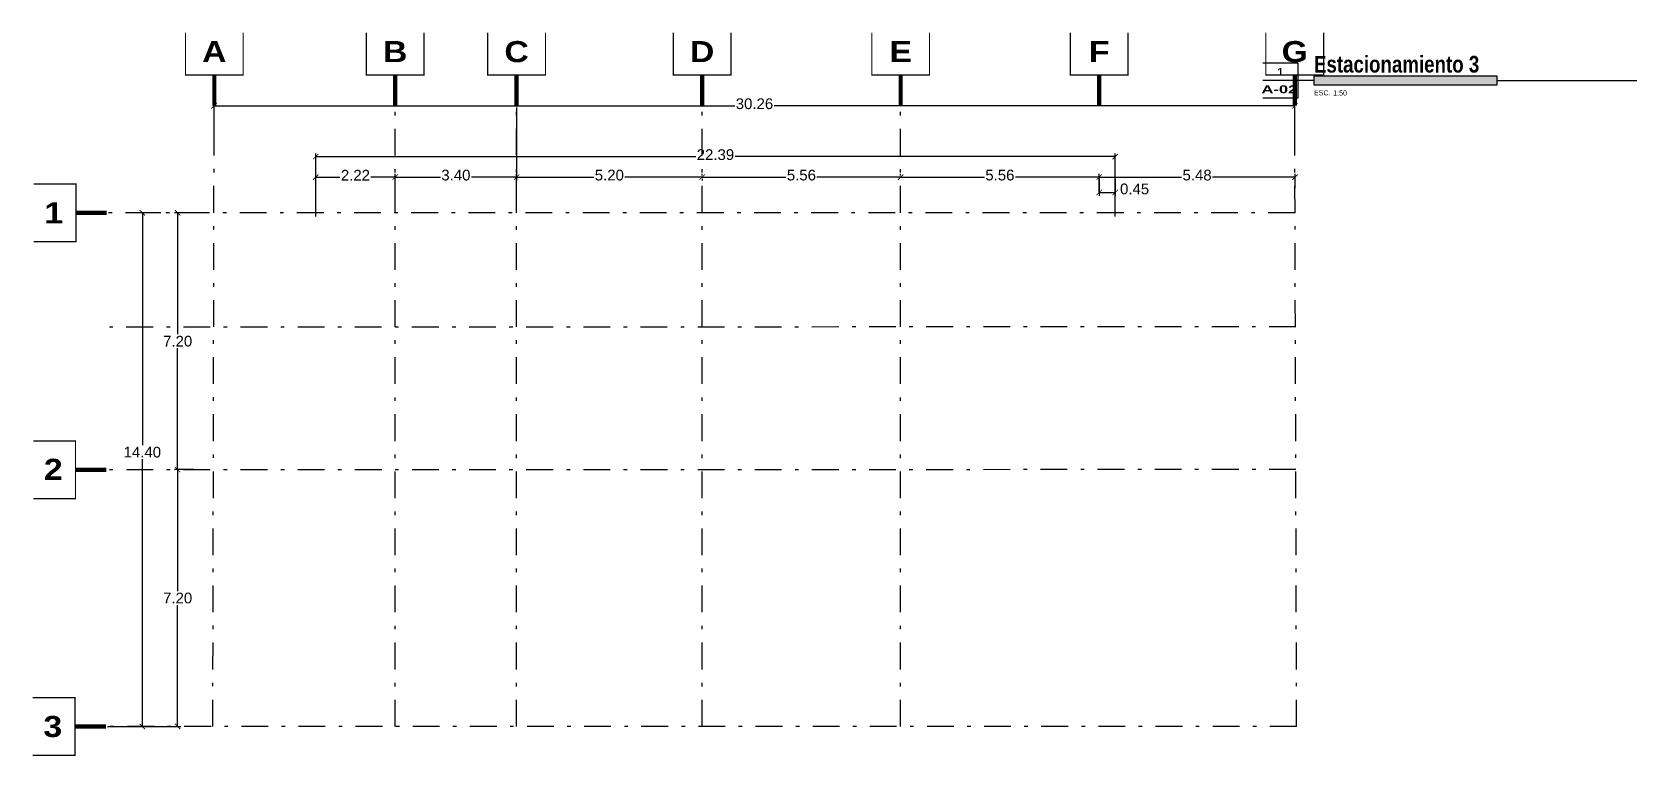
# Model space of a CAD drawing. Header units: millimetres. Extents: x -101 to 3415, y -52 to 1366.
# Drawn here: x 52.76 to 97.7, y -15.12 to 5.17 of the extents above; entities that cross this region are included whole.
import ezdxf
from ezdxf.enums import TextEntityAlignment as Align

# ---------------------------------------------------------------- set-up
doc = ezdxf.new("R2010")
doc.units = ezdxf.units.MM
doc.linetypes.add('XR EJES SUPERIORES$0$DASHDOT2', pattern=[0.5, 0.25, -0.125, 0, -0.125])
for name, color, linetype in [('00_ARQ', 8, 'Continuous'), ('XR EJES SUPERIORES$0$A-COTAS', 8, 'Continuous'), ('XR EJES SUPERIORES$0$A-EJES', 8, 'XR EJES SUPERIORES$0$DASHDOT2'), ('XR PB$0$A-COTA INTERNA', 7, 'Continuous')]:
    doc.layers.add(name, color=color, linetype=linetype)
doc.styles.add('prot4', font='swisseb.ttf', dxfattribs={"width": 0.56})
doc.styles.add('TÍTULO', font='arial.ttf', dxfattribs={"height": 0.19})
doc.styles.add('XR EJES SUPERIORES$0$protot1', font='')
doc.styles.add('XR EJES SUPERIORES$0$Standard', font='arial.ttf')
doc.styles.add('XR PB$0$Standard', font='arial.ttf')
doc.styles.get('XR EJES SUPERIORES$0$protot1').set_extended_font_data('Arial Black')
doc.dimstyles.new('XR EJES SUPERIORES$0$PAÑOS50', dxfattribs={"dimscale": 0.5, "dimtxt": 0.6, "dimasz": 0.3, "dimexe": 0.18, "dimexo": 0.1, "dimgap": 0.09, "dimtad": 0, "dimtih": 1, "dimtoh": 1, "dimzin": 0, "dimdsep": 46, "dimtxsty": 'XR EJES SUPERIORES$0$Standard', "dimblk": 'XR EJES SUPERIORES$0$_ArchTick', "dimcen": 0.09, "dimclrd": 256, "dimclre": 256, "dimclrt": 2, "dimadec": 0, "dimazin": 0, "dimtfac": 1, "dimtix": 1, "dimtmove": 2, "dimatfit": 3, "dimldrblk": 'XR EJES SUPERIORES$0$_ArchTick', "dimfxl": 0.18, "dimtvp": 0.18, "dimtolj": 1, "dimtzin": 0, "dimarcsym": 0})
doc.dimstyles.new('XR PB$0$PAÑOS50', dxfattribs={"dimscale": 0.5, "dimtxt": 0.6, "dimasz": 0.3, "dimexe": 0.18, "dimexo": 0.1, "dimgap": 0.09, "dimtad": 0, "dimtih": 1, "dimtoh": 1, "dimzin": 0, "dimdsep": 46, "dimtxsty": 'XR PB$0$Standard', "dimblk": 'XR PB$0$_ArchTick', "dimcen": 0.09, "dimclrd": 8, "dimclre": 8, "dimclrt": 2, "dimadec": 0, "dimazin": 0, "dimtfac": 1, "dimtix": 1, "dimtmove": 2, "dimatfit": 3, "dimldrblk": 'XR PB$0$_ArchTick', "dimfxl": 0.18, "dimtvp": 0.18, "dimtolj": 1, "dimtzin": 0, "dimarcsym": 0})

msp = doc.modelspace()

# ---------------------------------------------------------------- blocks, each defined once
blk = doc.blocks.new('XR PB$0$_ArchTick')
at = {"color": 0, "linetype": 'ByBlock', "const_width": 0.15}
blk.add_lwpolyline([(-0.5, -0.5), (0.5, 0.5)], dxfattribs=at)
blk = doc.blocks.new('*D134')
at = {"layer": 'Defpoints', "color": 0, "transparency": 16777216}
for p in [(83.089, 1.675), (60.702, -0.049), (83.089, -0.049)]:
    blk.add_point(p, dxfattribs=at)
at = {"layer": 'XR PB$0$A-COTA INTERNA', "color": 8, "lineweight": -2, "transparency": 16777216}
for p, q in [((60.702, 0.001), (60.702, 1.765)), ((60.702, 1.675), (71.342, 1.675)), ((83.089, 1.675), (72.45, 1.675)), ((83.089, 0.001), (83.089, 1.765))]:
    blk.add_line(p, q, dxfattribs=at)
at = {"layer": 'XR PB$0$A-COTA INTERNA', "color": 8, "lineweight": -2, "transparency": 16777216, "xscale": 0.15, "yscale": 0.15, "zscale": 0.15, "rotation": 180}
blk.add_blockref('XR PB$0$_ArchTick', (60.702, 1.675), dxfattribs=at)
at = {"layer": 'XR PB$0$A-COTA INTERNA', "color": 8, "lineweight": -2, "transparency": 16777216, "xscale": 0.15, "yscale": 0.15, "zscale": 0.15}
blk.add_blockref('XR PB$0$_ArchTick', (83.089, 1.675), dxfattribs=at)
at = {"layer": 'XR PB$0$A-COTA INTERNA', "color": 2, "transparency": 16777216, "insert": (71.896, 1.73), "char_height": 0.3, "attachment_point": 5, "style": 'XR PB$0$Standard'}
blk.add_mtext('\\A1;22.39', dxfattribs=at)
blk = doc.blocks.new('XR EJES SUPERIORES$0$EJE_HOR')
at = {"color": 1, "linetype": 'Continuous', "const_width": 0.025}
blk.add_lwpolyline([(-0.616, 0.909), (-0.616, 0.005), (0.616, 0.005), (0.616, 0.909)], dxfattribs=at)
at = {"color": 2, "linetype": 'Continuous', "const_width": 0.09}
blk.add_lwpolyline([(0, 0), (0, -0.652)], dxfattribs=at)
at = {"color": 4, "style": 'XR EJES SUPERIORES$0$protot1', "oblique": 360}
blk.add_attdef('EJE', text='', height=0.45, dxfattribs=at).set_placement((0, 0.279), align=Align.CENTER)
blk = doc.blocks.new('XR EJES SUPERIORES$0$_ArchTick')
at = {"color": 0, "linetype": 'ByBlock', "const_width": 0.15}
blk.add_lwpolyline([(-0.5, -0.5), (0.5, 0.5)], dxfattribs=at)
blk = doc.blocks.new('*D126')
at = {"layer": 'Defpoints', "color": 0, "linetype": 'Continuous', "transparency": 16777216}
for p in [(57.388, 0.101), (56.836, -7.098), (57.341, -7.098)]:
    blk.add_point(p, dxfattribs=at)
at = {"layer": 'XR EJES SUPERIORES$0$A-COTAS', "linetype": 'Continuous', "lineweight": -2, "transparency": 16777216}
for p, q in [((57.338, 0.101), (56.746, 0.101)), ((56.836, 0.101), (56.836, -3.301)), ((56.836, -7.098), (56.836, -3.697)), ((57.291, -7.098), (56.746, -7.098))]:
    blk.add_line(p, q, dxfattribs=at)
at = {"layer": 'XR EJES SUPERIORES$0$A-COTAS', "linetype": 'Continuous', "lineweight": -2, "transparency": 16777216, "xscale": 0.15, "yscale": 0.15, "zscale": 0.15}
for p, rotation in [((56.836, 0.101), 90), ((56.836, -7.098), 270)]:
    blk.add_blockref('XR EJES SUPERIORES$0$_ArchTick', p, dxfattribs=dict(at, rotation=rotation))
at = {"layer": 'XR EJES SUPERIORES$0$A-COTAS', "color": 2, "linetype": 'Continuous', "transparency": 16777216, "insert": (56.836, -3.499), "char_height": 0.3, "attachment_point": 5, "style": 'XR EJES SUPERIORES$0$Standard'}
blk.add_mtext('\\A1;7.20', dxfattribs=at)
blk = doc.blocks.new('*D127')
at = {"layer": 'Defpoints', "color": 0, "linetype": 'Continuous', "transparency": 16777216}
for p in [(71.523, 1.101), (71.523, 1.101), (77.082, 1.101)]:
    blk.add_point(p, dxfattribs=at)
at = {"layer": 'XR EJES SUPERIORES$0$A-COTAS', "linetype": 'Continuous', "lineweight": -2, "transparency": 16777216}
for p, q in [((71.523, 1.151), (71.523, 1.191)), ((71.523, 1.101), (73.868, 1.101)), ((77.082, 1.101), (74.737, 1.101)), ((77.082, 1.151), (77.082, 1.191))]:
    blk.add_line(p, q, dxfattribs=at)
at = {"layer": 'XR EJES SUPERIORES$0$A-COTAS', "linetype": 'Continuous', "lineweight": -2, "transparency": 16777216, "xscale": 0.15, "yscale": 0.15, "zscale": 0.15, "rotation": 180}
blk.add_blockref('XR EJES SUPERIORES$0$_ArchTick', (71.523, 1.101), dxfattribs=at)
at = {"layer": 'XR EJES SUPERIORES$0$A-COTAS', "linetype": 'Continuous', "lineweight": -2, "transparency": 16777216, "xscale": 0.15, "yscale": 0.15, "zscale": 0.15}
blk.add_blockref('XR EJES SUPERIORES$0$_ArchTick', (77.082, 1.101), dxfattribs=at)
at = {"layer": 'XR EJES SUPERIORES$0$A-COTAS', "color": 2, "linetype": 'Continuous', "transparency": 16777216, "insert": (74.303, 1.156), "char_height": 0.3, "attachment_point": 5, "style": 'XR EJES SUPERIORES$0$Standard'}
blk.add_mtext('\\A1;5.56', dxfattribs=at)
blk = doc.blocks.new('*D128')
at = {"layer": 'Defpoints', "color": 0, "linetype": 'Continuous', "transparency": 16777216}
for p in [(88.121, 3.101), (57.857, 2.015), (88.121, 2.082)]:
    blk.add_point(p, dxfattribs=at)
at = {"layer": 'XR EJES SUPERIORES$0$A-COTAS', "linetype": 'Continuous', "lineweight": -2, "transparency": 16777216}
for p, q in [((57.857, 2.065), (57.857, 3.191)), ((88.121, 2.132), (88.121, 3.191)), ((57.857, 3.101), (72.438, 3.101)), ((88.121, 3.101), (73.54, 3.101))]:
    blk.add_line(p, q, dxfattribs=at)
at = {"layer": 'XR EJES SUPERIORES$0$A-COTAS', "linetype": 'Continuous', "lineweight": -2, "transparency": 16777216, "xscale": 0.15, "yscale": 0.15, "zscale": 0.15, "rotation": 180}
blk.add_blockref('XR EJES SUPERIORES$0$_ArchTick', (57.857, 3.101), dxfattribs=at)
at = {"layer": 'XR EJES SUPERIORES$0$A-COTAS', "linetype": 'Continuous', "lineweight": -2, "transparency": 16777216, "xscale": 0.15, "yscale": 0.15, "zscale": 0.15}
blk.add_blockref('XR EJES SUPERIORES$0$_ArchTick', (88.121, 3.101), dxfattribs=at)
at = {"layer": 'XR EJES SUPERIORES$0$A-COTAS', "color": 2, "linetype": 'Continuous', "transparency": 16777216, "insert": (72.989, 3.156), "char_height": 0.3, "attachment_point": 5, "style": 'XR EJES SUPERIORES$0$Standard'}
blk.add_mtext('\\A1;30.26', dxfattribs=at)
blk = doc.blocks.new('*D129')
at = {"layer": 'Defpoints', "color": 0, "linetype": 'Continuous', "transparency": 16777216}
for p in [(56.411, 0.1), (55.847, -14.297), (56.235, -14.297)]:
    blk.add_point(p, dxfattribs=at)
at = {"layer": 'XR EJES SUPERIORES$0$A-COTAS', "linetype": 'Continuous', "lineweight": -2, "transparency": 16777216}
for p, q in [((56.361, 0.1), (55.757, 0.1)), ((55.847, 0.1), (55.847, -6.411)), ((55.847, -14.297), (55.847, -6.807)), ((56.185, -14.297), (55.757, -14.297))]:
    blk.add_line(p, q, dxfattribs=at)
at = {"layer": 'XR EJES SUPERIORES$0$A-COTAS', "linetype": 'Continuous', "lineweight": -2, "transparency": 16777216, "xscale": 0.15, "yscale": 0.15, "zscale": 0.15}
for p, rotation in [((55.847, 0.1), 90), ((55.847, -14.297), 270)]:
    blk.add_blockref('XR EJES SUPERIORES$0$_ArchTick', p, dxfattribs=dict(at, rotation=rotation))
at = {"layer": 'XR EJES SUPERIORES$0$A-COTAS', "color": 2, "linetype": 'Continuous', "transparency": 16777216, "insert": (55.847, -6.609), "char_height": 0.3, "attachment_point": 5, "style": 'XR EJES SUPERIORES$0$Standard'}
blk.add_mtext('\\A1;14.40', dxfattribs=at)
blk = doc.blocks.new('*D135')
at = {"layer": 'Defpoints', "color": 0, "transparency": 16777216}
for p in [(66.327, 3.101), (66.327, 1.101), (71.523, 1.101)]:
    blk.add_point(p, dxfattribs=at)
at = {"layer": 'XR EJES SUPERIORES$0$A-COTAS', "lineweight": -2, "transparency": 16777216}
for p, q in [((66.327, 3.051), (66.327, 1.011)), ((66.327, 1.101), (68.491, 1.101)), ((71.523, 1.101), (69.359, 1.101)), ((71.523, 1.051), (71.523, 1.011))]:
    blk.add_line(p, q, dxfattribs=at)
at = {"layer": 'XR EJES SUPERIORES$0$A-COTAS', "lineweight": -2, "transparency": 16777216, "xscale": 0.15, "yscale": 0.15, "zscale": 0.15, "rotation": 180}
blk.add_blockref('XR EJES SUPERIORES$0$_ArchTick', (66.327, 1.101), dxfattribs=at)
at = {"layer": 'XR EJES SUPERIORES$0$A-COTAS', "lineweight": -2, "transparency": 16777216, "xscale": 0.15, "yscale": 0.15, "zscale": 0.15}
blk.add_blockref('XR EJES SUPERIORES$0$_ArchTick', (71.523, 1.101), dxfattribs=at)
at = {"layer": 'XR EJES SUPERIORES$0$A-COTAS', "color": 2, "transparency": 16777216, "insert": (68.925, 1.156), "char_height": 0.3, "attachment_point": 5, "style": 'XR EJES SUPERIORES$0$Standard'}
blk.add_mtext('\\A1;5.20', dxfattribs=at)
blk = doc.blocks.new('*D136')
at = {"layer": 'Defpoints', "color": 0, "transparency": 16777216}
for p in [(57.341, -7.098), (54.822, -14.297), (56.836, -14.297)]:
    blk.add_point(p, dxfattribs=at)
at = {"layer": 'XR EJES SUPERIORES$0$A-COTAS', "lineweight": -2, "transparency": 16777216}
for p, q in [((57.291, -7.098), (56.746, -7.098)), ((56.836, -7.098), (56.836, -10.5)), ((56.836, -14.297), (56.836, -10.896)), ((54.872, -14.297), (56.926, -14.297))]:
    blk.add_line(p, q, dxfattribs=at)
at = {"layer": 'XR EJES SUPERIORES$0$A-COTAS', "lineweight": -2, "transparency": 16777216, "xscale": 0.15, "yscale": 0.15, "zscale": 0.15}
for p, rotation in [((56.836, -7.098), 90), ((56.836, -14.297), 270)]:
    blk.add_blockref('XR EJES SUPERIORES$0$_ArchTick', p, dxfattribs=dict(at, rotation=rotation))
at = {"layer": 'XR EJES SUPERIORES$0$A-COTAS', "color": 2, "transparency": 16777216, "insert": (56.836, -10.698), "char_height": 0.3, "attachment_point": 5, "style": 'XR EJES SUPERIORES$0$Standard'}
blk.add_mtext('\\A1;7.20', dxfattribs=at)
blk = doc.blocks.new('*D130')
at = {"layer": 'Defpoints', "color": 0, "transparency": 16777216}
for p in [(62.927, 1.101), (62.927, 1.101), (66.327, 0.629)]:
    blk.add_point(p, dxfattribs=at)
at = {"layer": 'XR EJES SUPERIORES$0$A-COTAS', "lineweight": -2, "transparency": 16777216}
for p, q in [((62.927, 1.151), (62.927, 1.191)), ((62.927, 1.101), (64.193, 1.101)), ((66.327, 1.101), (65.061, 1.101)), ((66.327, 0.679), (66.327, 1.191))]:
    blk.add_line(p, q, dxfattribs=at)
at = {"layer": 'XR EJES SUPERIORES$0$A-COTAS', "lineweight": -2, "transparency": 16777216, "xscale": 0.15, "yscale": 0.15, "zscale": 0.15, "rotation": 180}
blk.add_blockref('XR EJES SUPERIORES$0$_ArchTick', (62.927, 1.101), dxfattribs=at)
at = {"layer": 'XR EJES SUPERIORES$0$A-COTAS', "lineweight": -2, "transparency": 16777216, "xscale": 0.15, "yscale": 0.15, "zscale": 0.15}
blk.add_blockref('XR EJES SUPERIORES$0$_ArchTick', (66.327, 1.101), dxfattribs=at)
at = {"layer": 'XR EJES SUPERIORES$0$A-COTAS', "color": 2, "transparency": 16777216, "insert": (64.627, 1.156), "char_height": 0.3, "attachment_point": 5, "style": 'XR EJES SUPERIORES$0$Standard'}
blk.add_mtext('\\A1;3.40', dxfattribs=at)
blk = doc.blocks.new('*D131')
at = {"layer": 'Defpoints', "color": 0, "transparency": 16777216}
for p in [(77.082, 1.101), (77.082, 1.101), (82.641, 0.629)]:
    blk.add_point(p, dxfattribs=at)
at = {"layer": 'XR EJES SUPERIORES$0$A-COTAS', "lineweight": -2, "transparency": 16777216}
for p, q in [((77.082, 1.151), (77.082, 1.191)), ((77.082, 1.101), (79.427, 1.101)), ((82.641, 1.101), (80.296, 1.101)), ((82.641, 0.679), (82.641, 1.191))]:
    blk.add_line(p, q, dxfattribs=at)
at = {"layer": 'XR EJES SUPERIORES$0$A-COTAS', "lineweight": -2, "transparency": 16777216, "xscale": 0.15, "yscale": 0.15, "zscale": 0.15, "rotation": 180}
blk.add_blockref('XR EJES SUPERIORES$0$_ArchTick', (77.082, 1.101), dxfattribs=at)
at = {"layer": 'XR EJES SUPERIORES$0$A-COTAS', "lineweight": -2, "transparency": 16777216, "xscale": 0.15, "yscale": 0.15, "zscale": 0.15}
blk.add_blockref('XR EJES SUPERIORES$0$_ArchTick', (82.641, 1.101), dxfattribs=at)
at = {"layer": 'XR EJES SUPERIORES$0$A-COTAS', "color": 2, "transparency": 16777216, "insert": (79.861, 1.156), "char_height": 0.3, "attachment_point": 5, "style": 'XR EJES SUPERIORES$0$Standard'}
blk.add_mtext('\\A1;5.56', dxfattribs=at)
blk = doc.blocks.new('*D132')
at = {"layer": 'Defpoints', "color": 0, "transparency": 16777216}
for p in [(88.126, 1.101), (82.641, 0.679), (88.126, 0.74)]:
    blk.add_point(p, dxfattribs=at)
at = {"layer": 'XR EJES SUPERIORES$0$A-COTAS', "lineweight": -2, "transparency": 16777216}
for p, q in [((82.641, 0.729), (82.641, 1.191)), ((82.641, 1.101), (84.948, 1.101)), ((88.126, 1.101), (85.818, 1.101)), ((88.126, 0.79), (88.126, 1.191))]:
    blk.add_line(p, q, dxfattribs=at)
at = {"layer": 'XR EJES SUPERIORES$0$A-COTAS', "lineweight": -2, "transparency": 16777216, "xscale": 0.15, "yscale": 0.15, "zscale": 0.15, "rotation": 180}
blk.add_blockref('XR EJES SUPERIORES$0$_ArchTick', (82.641, 1.101), dxfattribs=at)
at = {"layer": 'XR EJES SUPERIORES$0$A-COTAS', "lineweight": -2, "transparency": 16777216, "xscale": 0.15, "yscale": 0.15, "zscale": 0.15}
blk.add_blockref('XR EJES SUPERIORES$0$_ArchTick', (88.126, 1.101), dxfattribs=at)
at = {"layer": 'XR EJES SUPERIORES$0$A-COTAS', "color": 2, "transparency": 16777216, "insert": (85.383, 1.156), "char_height": 0.3, "attachment_point": 5, "style": 'XR EJES SUPERIORES$0$Standard'}
blk.add_mtext('\\A1;5.48', dxfattribs=at)
blk = doc.blocks.new('*D137')
at = {"layer": 'Defpoints', "color": 0, "transparency": 16777216}
for p in [(60.702, 1.101), (60.702, 0.251), (62.927, 0.1)]:
    blk.add_point(p, dxfattribs=at)
at = {"layer": 'XR EJES SUPERIORES$0$A-COTAS', "lineweight": -2, "transparency": 16777216}
for p, q in [((60.702, 0.301), (60.702, 1.191)), ((60.702, 1.101), (61.379, 1.101)), ((62.927, 1.101), (62.25, 1.101)), ((62.927, 0.15), (62.927, 1.191))]:
    blk.add_line(p, q, dxfattribs=at)
at = {"layer": 'XR EJES SUPERIORES$0$A-COTAS', "lineweight": -2, "transparency": 16777216, "xscale": 0.15, "yscale": 0.15, "zscale": 0.15, "rotation": 180}
blk.add_blockref('XR EJES SUPERIORES$0$_ArchTick', (60.702, 1.101), dxfattribs=at)
at = {"layer": 'XR EJES SUPERIORES$0$A-COTAS', "lineweight": -2, "transparency": 16777216, "xscale": 0.15, "yscale": 0.15, "zscale": 0.15}
blk.add_blockref('XR EJES SUPERIORES$0$_ArchTick', (62.927, 1.101), dxfattribs=at)
at = {"layer": 'XR EJES SUPERIORES$0$A-COTAS', "color": 2, "transparency": 16777216, "insert": (61.815, 1.155), "char_height": 0.3, "attachment_point": 5, "style": 'XR EJES SUPERIORES$0$Standard'}
blk.add_mtext('\\A1;2.22', dxfattribs=at)
blk = doc.blocks.new('*D133')
at = {"layer": 'Defpoints', "color": 0, "transparency": 16777216}
for p in [(82.641, 1.101), (83.089, 1.101), (83.089, 0.67)]:
    blk.add_point(p, dxfattribs=at)
at = {"layer": 'XR EJES SUPERIORES$0$A-COTAS', "lineweight": -2, "transparency": 16777216}
for p, q in [((82.641, 1.051), (82.641, 0.58)), ((83.089, 1.051), (83.089, 0.58)), ((82.641, 0.67), (83.089, 0.67))]:
    blk.add_line(p, q, dxfattribs=at)
at = {"layer": 'XR EJES SUPERIORES$0$A-COTAS', "lineweight": -2, "transparency": 16777216, "xscale": 0.15, "yscale": 0.15, "zscale": 0.15, "rotation": 180}
blk.add_blockref('XR EJES SUPERIORES$0$_ArchTick', (82.641, 0.67), dxfattribs=at)
at = {"layer": 'XR EJES SUPERIORES$0$A-COTAS', "lineweight": -2, "transparency": 16777216, "xscale": 0.15, "yscale": 0.15, "zscale": 0.15}
blk.add_blockref('XR EJES SUPERIORES$0$_ArchTick', (83.089, 0.67), dxfattribs=at)
at = {"layer": 'XR EJES SUPERIORES$0$A-COTAS', "color": 2, "transparency": 16777216, "insert": (83.634, 0.769), "char_height": 0.3, "attachment_point": 5, "style": 'XR EJES SUPERIORES$0$Standard'}
blk.add_mtext('\\A1;0.45', dxfattribs=at)
blk = doc.blocks.new('TÍTULO PLANO')
blk.add_hatch(color=256).paths.add_polyline_path([(1.912, -0.158), (8.747, -0.158), (8.747, 0.158), (1.912, 0.158)])
for p, q in [((1.912, 0), (0, 0)), ((8.747, 0), (13.969, 0))]:
    blk.add_line(p, q)
blk.add_lwpolyline([(0, 0.658), (1.315, 0.658), (1.315, -0.658), (0, -0.658)])
blk.add_lwpolyline([(1.912, -0.158), (8.747, -0.158), (8.747, 0.158), (1.912, 0.158)], close=True)
at = {"style": 'TÍTULO'}
blk.add_text('ESC.', height=0.19, dxfattribs=at).set_placement((1.912, -0.553))
at = {"style": 'prot4', "width": 0.8}
blk.add_attdef('NOMBRE', (1.912, 0.299), '', height=0.45, dxfattribs=at)
at = {"style": 'prot4'}
blk.add_attdef('NUMERO', text='', height=0.289, dxfattribs=at).set_placement((0.658, 0.326), align=Align.MIDDLE_CENTER)
at = {"style": 'prot4', "width": 1.227796}
blk.add_attdef('CLAVE', text='', height=0.289, dxfattribs=at).set_placement((-0.048, -0.472), (1.289, -0.472), align=Align.FIT)
at = {"style": 'TÍTULO'}
blk.add_attdef('ESCALA', (2.63, -0.558), '', height=0.19, dxfattribs=at)

# ---------------------------------------------------------------- dimensions: what is measured, and where the dimension line sits
at = {"layer": 'XR EJES SUPERIORES$0$A-COTAS', "linetype": 'Continuous'}
for base, p1, p2, picture, middle in [((88.121, 3.101), (57.857, 2.015), (88.121, 2.082), '*D128', (72.989, 3.156)), ((71.523, 1.101), (77.082, 1.101), (71.523, 1.101), '*D127', (74.303, 1.156))]:
    dim = msp.add_linear_dim(base=base, p1=p1, p2=p2, dimstyle='XR EJES SUPERIORES$0$PAÑOS50', dxfattribs=at)
    dim.commit()
    dim.dimension.update_dxf_attribs({"geometry": picture, "text_midpoint": middle})
at = {"layer": 'XR EJES SUPERIORES$0$A-COTAS'}
for base, p1, p2, picture, middle in [((66.327, 1.101), (71.523, 1.101), (66.327, 3.101), '*D135', (68.925, 1.156)), ((60.7024, 1.101), (62.9272, 0.0999), (60.7024, 0.2509), '*D137', (61.8148, 1.1552)), ((62.927, 1.101), (66.327, 0.629), (62.927, 1.101), '*D130', (64.627, 1.156)), ((77.082, 1.101), (82.641, 0.629), (77.082, 1.101), '*D131', (79.861, 1.156)), ((88.1255, 1.101), (82.6409, 0.6789), (88.1255, 0.7404), '*D132', (85.3832, 1.1562))]:
    dim = msp.add_linear_dim(base=base, p1=p1, p2=p2, dimstyle='XR EJES SUPERIORES$0$PAÑOS50', dxfattribs=at)
    dim.commit()
    dim.dimension.update_dxf_attribs({"geometry": picture, "text_midpoint": middle})
dim = msp.add_linear_dim(base=(83.089, 0.67), p1=(82.641, 1.101), p2=(83.089, 1.101), dimstyle='XR EJES SUPERIORES$0$PAÑOS50', dxfattribs=at)
dim.commit()
dim.dimension.update_dxf_attribs({"geometry": '*D133', "text_midpoint": (83.634, 0.769), "dimtype": 160})
at = {"layer": 'XR EJES SUPERIORES$0$A-COTAS', "linetype": 'Continuous'}
dim = msp.add_linear_dim(base=(55.847, -14.297), p1=(56.411, 0.1), p2=(56.235, -14.297), angle=90, dimstyle='XR EJES SUPERIORES$0$PAÑOS50', dxfattribs=at)
dim.commit()
dim.dimension.update_dxf_attribs({"geometry": '*D129', "text_midpoint": (55.847, -6.609), "dimtype": 160})
dim = msp.add_linear_dim(base=(56.836, -7.098), p1=(57.388, 0.101), p2=(57.341, -7.098), angle=90, dimstyle='XR EJES SUPERIORES$0$PAÑOS50', dxfattribs=at)
dim.commit()
dim.dimension.update_dxf_attribs({"geometry": '*D126', "text_midpoint": (56.836, -3.499)})
at = {"layer": 'XR EJES SUPERIORES$0$A-COTAS'}
dim = msp.add_linear_dim(base=(56.836, -14.297), p1=(57.341, -7.098), p2=(54.822, -14.297), angle=90, dimstyle='XR EJES SUPERIORES$0$PAÑOS50', dxfattribs=at)
dim.commit()
dim.dimension.update_dxf_attribs({"geometry": '*D136', "text_midpoint": (56.836, -10.698)})
at = {"layer": 'XR PB$0$A-COTA INTERNA'}
dim = msp.add_linear_dim(base=(83.089, 1.675), p1=(60.702, -0.049), p2=(83.089, -0.049), dimstyle='XR PB$0$PAÑOS50', override={"dimfxl": 0.09}, dxfattribs=at)
dim.commit()
dim.dimension.update_dxf_attribs({"geometry": '*D134', "text_midpoint": (71.896, 1.73)})

# ---------------------------------------------------------------- linework, layer by layer
at = {"layer": 'XR EJES SUPERIORES$0$A-EJES', "color": 251, "linetype": 'XR EJES SUPERIORES$0$DASHDOT2', "ltscale": 3}
for p, q in [((57.822, -14.296), (57.858, 3.101)), ((62.927, -14.297), (62.927, 3.101)), ((66.327, -14.297), (66.327, 3.101)), ((71.523, -14.297), (71.523, 3.101)), ((77.082, -14.297), (77.082, 3.101)), ((88.17, -14.296), (88.118, 3.101)), ((88.128, 0.101), (54.852, 0.1)), ((88.148, -3.097), (54.836, -3.104)), ((88.149, -7.097), (54.837, -7.104)), ((88.17, -14.296), (54.822, -14.297))]:
    msp.add_line(p, q, dxfattribs=at)

# ---------------------------------------------------------------- block references
at = {"layer": '00_ARQ'}
ref = msp.add_blockref('TÍTULO PLANO', (87.222, 3.808, -1.086), dxfattribs=dict(at, xscale=0.7500000000000001, yscale=0.7500000000000001, zscale=0.7500000000000001))
ref.add_attrib('ESCALA', '1:50', (89.194, 3.389, -1.086), dxfattribs={"layer": '0', "height": 0.1425, "style": 'TÍTULO'})
ref.add_attrib('NOMBRE', 'Estacionamiento 3', (88.656, 4.032, -1.086), dxfattribs={"layer": '0', "height": 0.46875, "style": 'prot4', "width": 0.8})
ref.add_attrib('CLAVE', 'A-02', dxfattribs={"layer": '0', "height": 0.217, "style": 'prot4', "width": 1.227796}).set_placement((87.186, 3.454, -1.086), (88.189, 3.454, -1.086), align=Align.FIT)
ref.add_attrib('NUMERO', '1', dxfattribs={"layer": '0', "height": 0.217, "style": 'prot4'}).set_placement((87.716, 4.052, -1.086), align=Align.MIDDLE_CENTER)
at = {"layer": 'XR EJES SUPERIORES$0$A-EJES'}
ref = msp.add_blockref('XR EJES SUPERIORES$0$EJE_HOR', (57.863, 3.957), dxfattribs=dict(at, xscale=1.3125, yscale=1.3125, zscale=1.3125))
ref.add_attrib('EJE', 'A', dxfattribs={"layer": '0', "color": 4, "height": 0.591, "style": 'XR EJES SUPERIORES$0$protot1'}).set_placement((57.863, 4.324), align=Align.CENTER)
ref = msp.add_blockref('XR EJES SUPERIORES$0$EJE_HOR', (62.927, 3.957), dxfattribs=dict(at, xscale=1.3125, yscale=1.3125, zscale=1.3125))
ref.add_attrib('EJE', 'B', dxfattribs={"layer": '0', "color": 4, "height": 0.591, "style": 'XR EJES SUPERIORES$0$protot1'}).set_placement((62.927, 4.324), align=Align.CENTER)
ref = msp.add_blockref('XR EJES SUPERIORES$0$EJE_HOR', (66.327, 3.957), dxfattribs=dict(at, xscale=1.3125, yscale=1.3125, zscale=1.3125))
ref.add_attrib('EJE', 'C', dxfattribs={"layer": '0', "color": 4, "height": 0.591, "style": 'XR EJES SUPERIORES$0$protot1'}).set_placement((66.327, 4.324), align=Align.CENTER)
ref = msp.add_blockref('XR EJES SUPERIORES$0$EJE_HOR', (71.523, 3.957), dxfattribs=dict(at, xscale=1.3125, yscale=1.3125, zscale=1.3125))
ref.add_attrib('EJE', 'D', dxfattribs={"layer": '0', "color": 4, "height": 0.591, "style": 'XR EJES SUPERIORES$0$protot1'}).set_placement((71.523, 4.324), align=Align.CENTER)
ref = msp.add_blockref('XR EJES SUPERIORES$0$EJE_HOR', (77.082, 3.957), dxfattribs=dict(at, xscale=1.3125, yscale=1.3125, zscale=1.3125))
ref.add_attrib('EJE', 'E', dxfattribs={"layer": '0', "color": 4, "height": 0.591, "style": 'XR EJES SUPERIORES$0$protot1'}).set_placement((77.082, 4.324), align=Align.CENTER)
ref = msp.add_blockref('XR EJES SUPERIORES$0$EJE_HOR', (82.641, 3.957), dxfattribs=dict(at, xscale=1.3125, yscale=1.3125, zscale=1.3125))
ref.add_attrib('EJE', 'F', dxfattribs={"layer": '0', "color": 4, "height": 0.591, "style": 'XR EJES SUPERIORES$0$protot1'}).set_placement((82.641, 4.324), align=Align.CENTER)
ref = msp.add_blockref('XR EJES SUPERIORES$0$EJE_HOR', (88.118, 3.957), dxfattribs=dict(at, xscale=1.3125, yscale=1.3125, zscale=1.3125))
ref.add_attrib('EJE', 'G', dxfattribs={"layer": '0', "color": 4, "height": 0.591, "style": 'XR EJES SUPERIORES$0$protot1'}).set_placement((88.118, 4.324), align=Align.CENTER)
ref = msp.add_blockref('XR EJES SUPERIORES$0$EJE_HOR', (53.996, 0.1), dxfattribs=dict(at, xscale=1.3125, yscale=1.3125, zscale=1.3125, rotation=90))
ref.add_attrib('EJE', '1', dxfattribs={"layer": '0', "color": 4, "height": 0.591, "style": 'XR EJES SUPERIORES$0$protot1'}).set_placement((53.629, 0.1), align=Align.MIDDLE_RIGHT)
ref = msp.add_blockref('XR EJES SUPERIORES$0$EJE_HOR', (53.983, -7.104), dxfattribs=dict(at, xscale=-1.3125, yscale=1.3125, zscale=1.3125, rotation=90))
ref.add_attrib('EJE', '2', dxfattribs={"layer": '0', "color": 4, "height": 0.591, "style": 'XR EJES SUPERIORES$0$protot1'}).set_placement((53.616, -7.089), align=Align.MIDDLE_RIGHT)
ref = msp.add_blockref('XR EJES SUPERIORES$0$EJE_HOR', (53.97, -14.297), dxfattribs=dict(at, xscale=1.3125, yscale=1.3125, zscale=1.3125, rotation=90))
ref.add_attrib('EJE', '3', dxfattribs={"layer": '0', "color": 4, "height": 0.591, "style": 'XR EJES SUPERIORES$0$protot1'}).set_placement((53.603, -14.297), align=Align.MIDDLE_RIGHT)

msp.set_redraw_order([(e.dxf.handle, doc.entitydb.next_handle()) for e in msp.query("TEXT MTEXT ATTDEF DIMENSION ARC_DIMENSION")])  # texts and dimensions are drawn at this point

doc.saveas('drawing.dxf')
